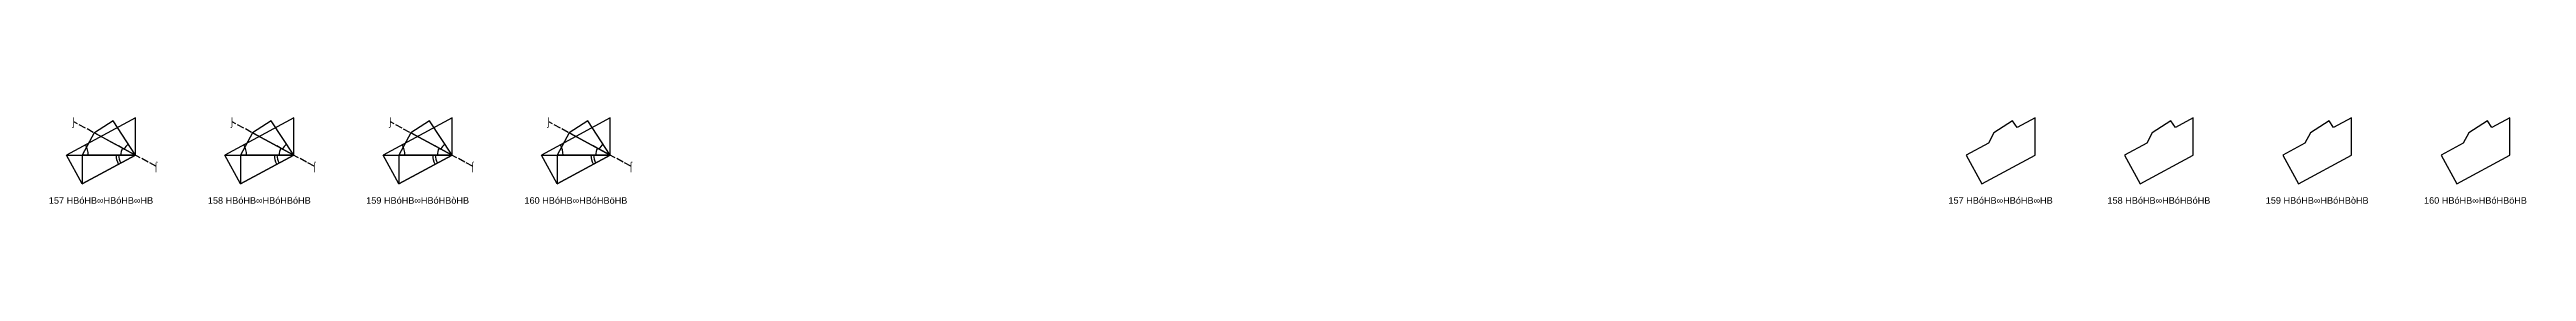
# Model space of a CAD drawing. Header units: millimetres. Extents: x 122552 to 1654769, y -10280102 to 62068.
# Drawn here: x 998444 to 1415418, y -1577999 to -1563379 of the extents above; entities that cross this region are included whole.
import ezdxf
from ezdxf.enums import TextEntityAlignment as Align

# ---------------------------------------------------------------- set-up
doc = ezdxf.new("R2010")
doc.units = ezdxf.units.MM
doc.linetypes.add('ACAD_ISO02W100', pattern=[15, 12, -3])
for name, color, linetype in [('BASE', 170, 'Continuous'), ('HYPOTENUSE', 20, 'Continuous'), ('PERPENDICULAR', 90, 'Continuous'), ('Standard', 7, 'Continuous')]:
    doc.layers.add(name, color=color, linetype=linetype)
doc.styles.add('Arial', font='arial_0.ttf')

msp = doc.modelspace()

# ---------------------------------------------------------------- texts
at = {"style": 'Arial'}
for s, p in [('⌡', (1002530, -1564161)), ('⌡', (1029179, -1564161)), ('⌡', (1055827, -1564161)), ('⌡', (1082476, -1564161)), ('⌠', (1016359, -1571666)), ('⌠', (1043008, -1571666)), ('⌠', (1069657, -1571666)), ('⌠', (1096305, -1571666)), ('157 HBóHB∞HBóHB∞HB', (1007108, -1577434)), ('158 HBóHB∞HBóHBóHB', (1033757, -1577434)), ('159 HBóHB∞HBóHBòHB', (1060406, -1577434)), ('160 HBóHB∞HBóHBöHB', (1087054, -1577434)), ('157 HBóHB∞HBóHB∞HB', (1326892, -1577434)), ('158 HBóHB∞HBóHBóHB', (1353541, -1577434)), ('159 HBóHB∞HBóHBòHB', (1380190, -1577434)), ('160 HBóHB∞HBóHBöHB', (1406838, -1577434))]:
    msp.add_text(s, height=1100, dxfattribs=at).set_placement(p, align=Align.MIDDLE_CENTER)

# ---------------------------------------------------------------- blocks, each defined once
blk = doc.blocks.new('fundamental_block_GT')
at = {"color": 4}
blk.add_arc((0, -2), 277, 359.9799, 28.4254, dxfattribs=at)
at = {"layer": 'BASE'}
blk.add_line((0, 0), (879, -7), dxfattribs=at)
at = {"layer": 'HYPOTENUSE'}
blk.add_line((883, 469), (0, 0), dxfattribs=at)
at = {"layer": 'PERPENDICULAR'}
blk.add_line((879, -7), (883, 469), dxfattribs=at)

# ---------------------------------------------------------------- linework, layer by layer
at = {"linetype": 'ACAD_ISO02W100', "ltscale": 100}
for p, q in [((1016359, -1571666), (1002530, -1564161)), ((1043008, -1571666), (1029179, -1564161)), ((1069657, -1571666), (1055827, -1564161)), ((1096305, -1571666), (1082476, -1564161))]:
    msp.add_line(p, q, dxfattribs=at)
for points in [[(1323735, -1574647), (1332686, -1569790), (1332686, -1563501), (1329664, -1565141), (1328918, -1563992), (1325771, -1566037), (1324835, -1567762), (1321099, -1569790)], [(1350384, -1574647), (1359335, -1569790), (1359335, -1563501), (1356313, -1565141), (1355566, -1563992), (1352420, -1566037), (1351484, -1567762), (1347747, -1569790)], [(1377032, -1574647), (1385983, -1569790), (1385983, -1563501), (1382962, -1565141), (1382215, -1563992), (1379069, -1566037), (1378133, -1567762), (1374396, -1569790)], [(1403681, -1574647), (1412632, -1569790), (1412632, -1563501), (1409610, -1565141), (1408864, -1563992), (1405717, -1566037), (1404781, -1567762), (1401045, -1569790)]]:
    msp.add_lwpolyline(points, close=True)

# ---------------------------------------------------------------- block references
for p, xscale, yscale, zscale, rotation in [((1012902, -1569790), -11.58735412275403, 11.58735412275403, 11.58735412275403, 27.99999999999958), ((1012902, -1569790), 8.951118371073443, 8.951118371073443, 8.951118371073443, 151.9999999999985), ((1012902, -1569790), 7.867265571233638, 7.867265571233638, 7.867265571233638, 123.5116672382125), ((1039551, -1569790), -11.58735412275403, 11.58735412275403, 11.58735412275403, 27.99999999999958), ((1039551, -1569790), 8.951118371073443, 8.951118371073443, 8.951118371073443, 151.9999999999985), ((1039551, -1569790), 7.867265571233638, 7.867265571233638, 7.867265571233638, 123.5116672382125), ((1066199, -1569790), -11.58735412275403, 11.58735412275403, 11.58735412275403, 27.99999999999958), ((1066199, -1569790), 8.951118371073443, 8.951118371073443, 8.951118371073443, 151.9999999999985), ((1066199, -1569790), 7.867265571233638, 7.867265571233638, 7.867265571233638, 123.5116672382125), ((1092848, -1569790), -11.58735412275403, 11.58735412275403, 11.58735412275403, 27.99999999999958), ((1092848, -1569790), 8.951118371073443, 8.951118371073443, 8.951118371073443, 151.9999999999985), ((1092848, -1569790), 7.867265571233638, 7.867265571233638, 7.867265571233638, 123.5116672382125), ((1012902, -1569790), 10.184290763736, 10.184290763736, 10.184290763736, 180.4883327617911), ((1039551, -1569790), 10.184290763736, 10.184290763736, 10.184290763736, 180.4883327617911), ((1066199, -1569790), 10.184290763736, 10.184290763736, 10.184290763736, 180.4883327617911), ((1092848, -1569790), 10.184290763736, 10.184290763736, 10.184290763736, 180.4883327617911)]:
    msp.add_blockref('fundamental_block_GT', p, dxfattribs=dict(xscale=xscale, yscale=yscale, zscale=zscale, rotation=rotation))
at = {"layer": 'Standard', "xscale": 13.18371388650824, "yscale": 13.18371388650824, "zscale": 13.18371388650824, "rotation": 0.4883327617913192}
for p in [(1001315, -1569790), (1027963, -1569790), (1054612, -1569790), (1081261, -1569790)]:
    msp.add_blockref('fundamental_block_GT', p, dxfattribs=at)

msp.set_redraw_order([(e.dxf.handle, doc.entitydb.next_handle()) for e in msp.query("TEXT MTEXT ATTDEF DIMENSION ARC_DIMENSION")])  # texts and dimensions are drawn at this point

doc.saveas('drawing.dxf')
